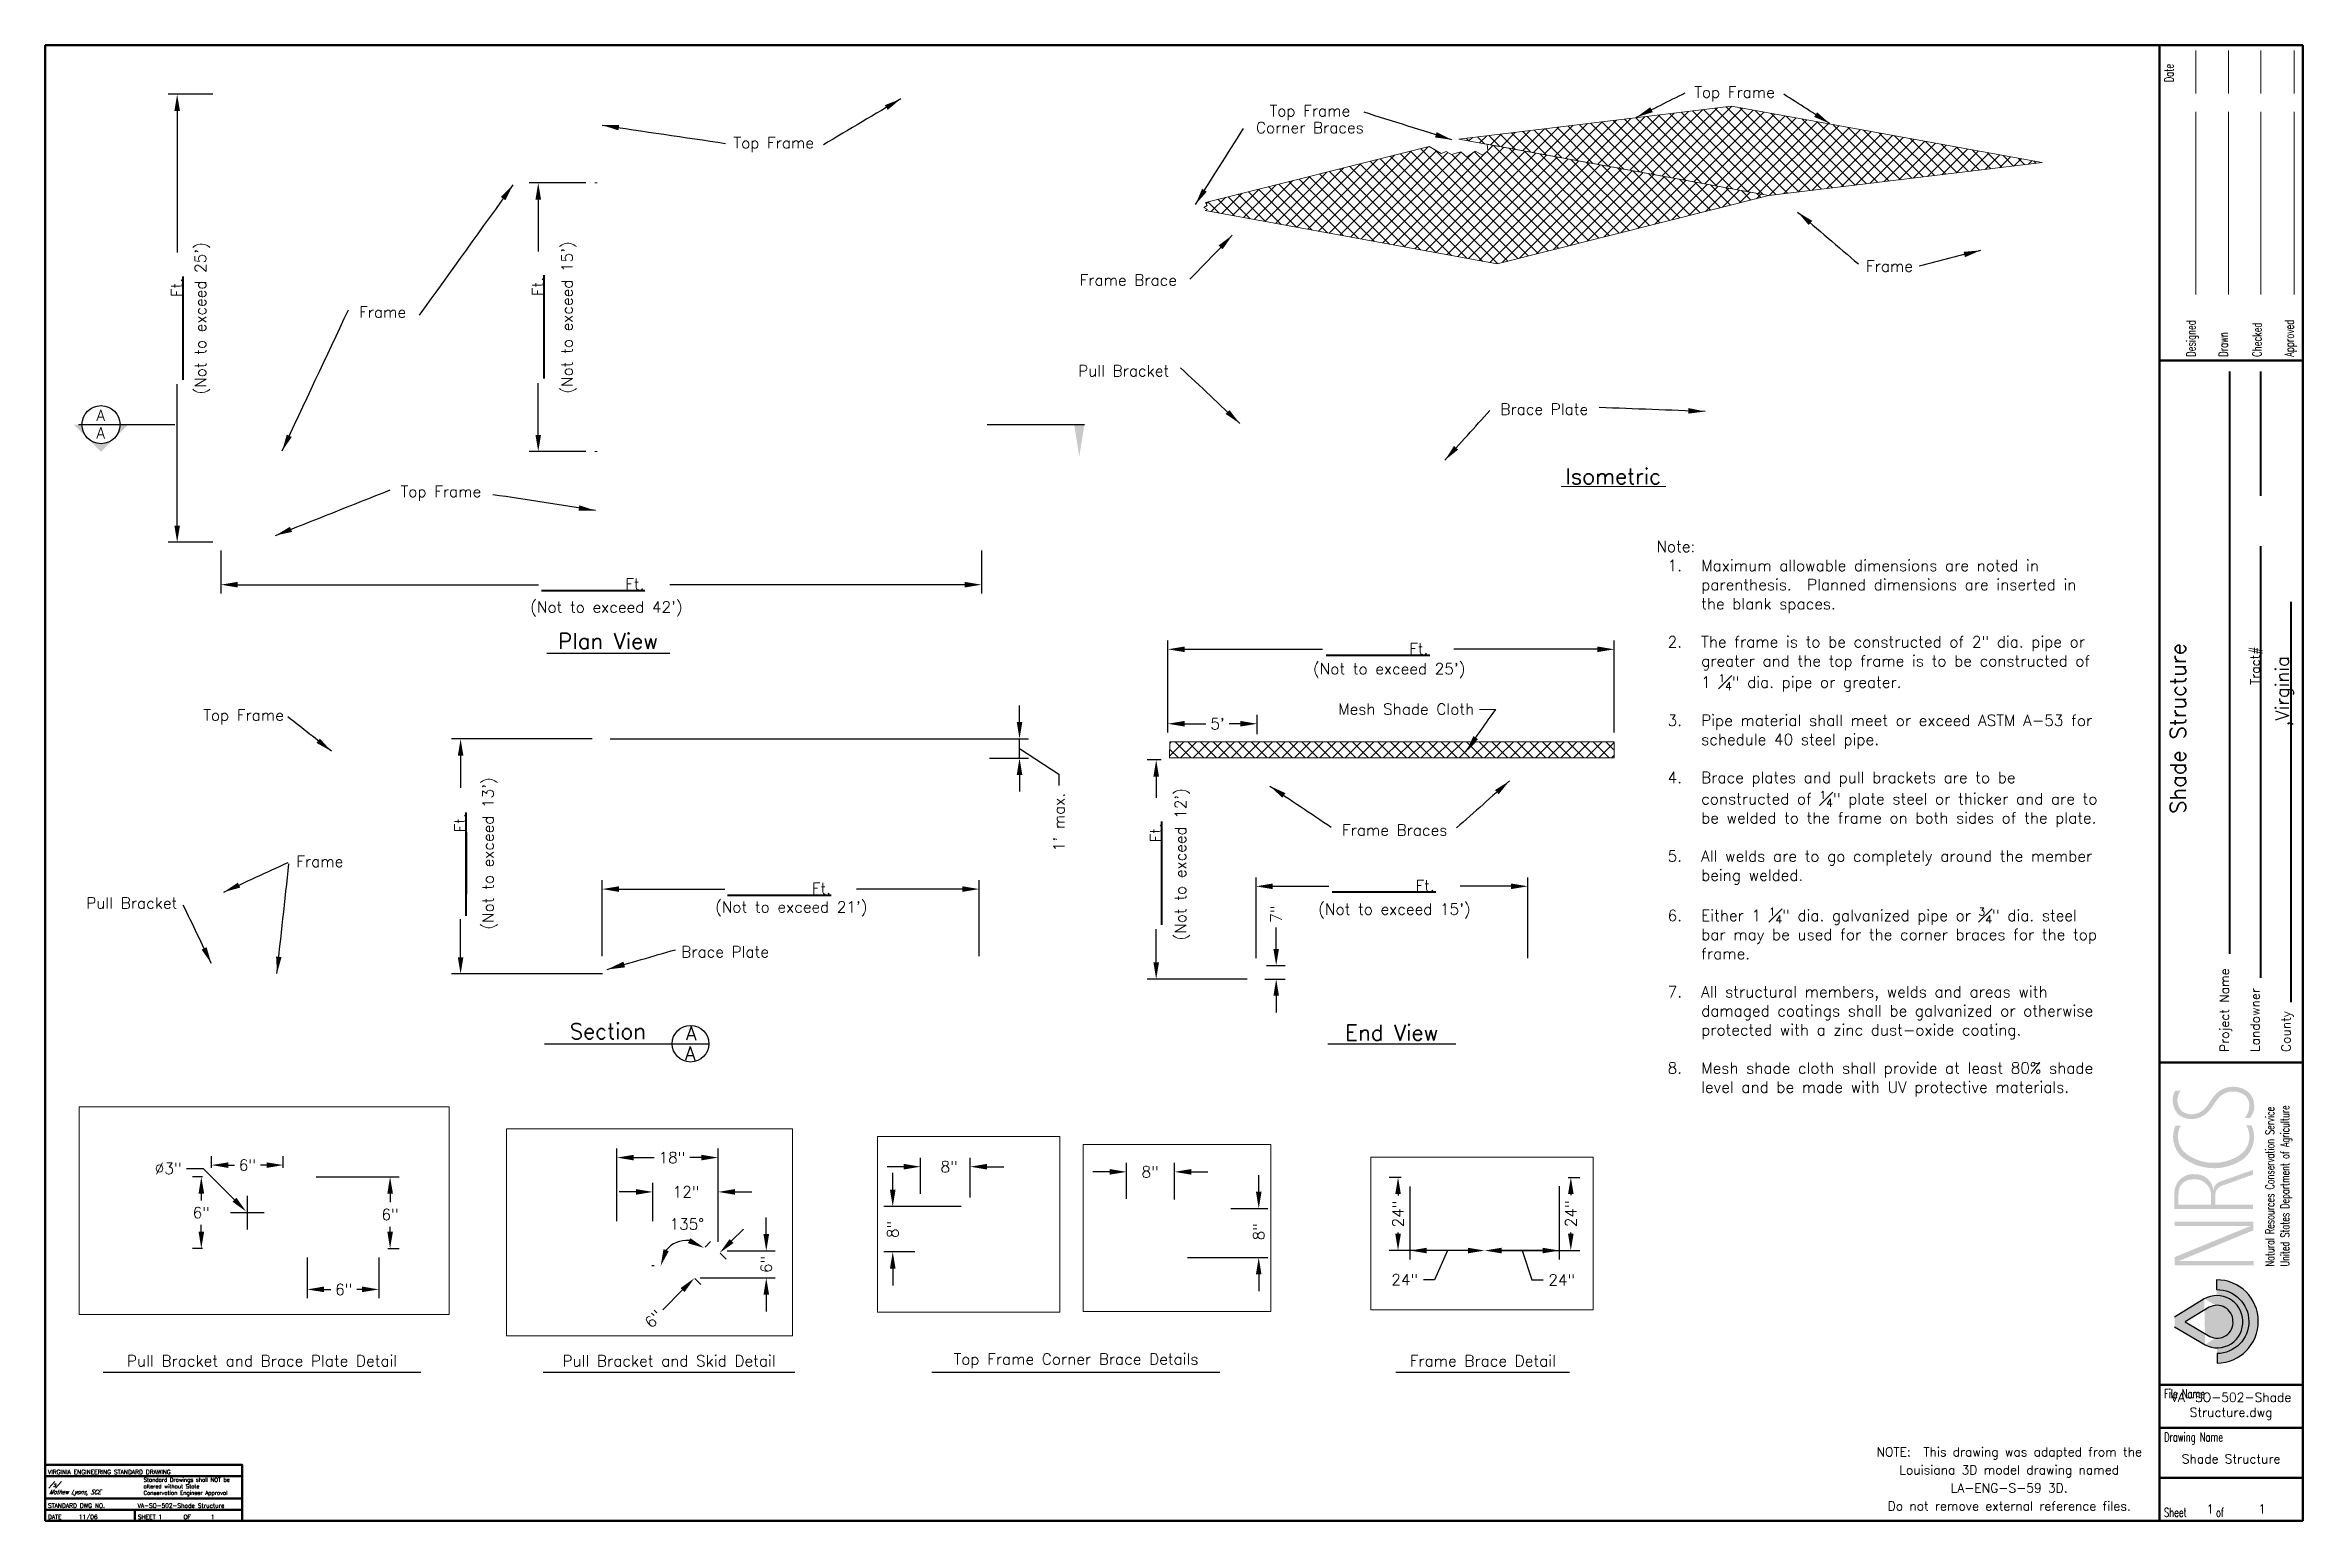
# Paper-space layout 'Layout1' of a CAD drawing. Header units: feet, sheet in inches. Extents: x 0.8 to 16.5, y 0.3 to 10.6.
# The model-space entities are those that its viewports show. They can reach past a viewport. Long polylines and large blocks are cut down to what shows.
import ezdxf
from ezdxf.enums import TextEntityAlignment as Align

# ---------------------------------------------------------------- set-up
doc = ezdxf.new("R2010")
doc.units = ezdxf.units.FT
doc.header["$MEASUREMENT"] = 0
for name, color, linetype, lineweight in [('1.Text.Dims.x001', 7, 'Continuous', 13), ('1.Text.Dims.x002', 7, 'Continuous', 13), ('1.Text.Dims.x004', 7, 'Continuous', 13), ('1.Text.Dims.x008', 7, 'Continuous', 13), ('4.Tblk.Brdr.Line', 7, 'Continuous', 50), ('4.Tblk.logo', 7, 'Continuous', 20), ('4.Tblk.Text', 7, 'Continuous', 18), ('SHADE CLOTH', 7, 'Continuous', 0), ('Shade Cloth Hatch', 7, 'Continuous', 13), ('WELD SYMBOLS', 7, 'Continuous', 0)]:
    doc.layers.add(name, color=color, linetype=linetype, lineweight=lineweight)
doc.layers.add('1.Text.Note', color=7, linetype='Continuous')
doc.layers.add('2.Vprt', color=4, linetype='Continuous', plot=False)
doc.styles.add('001xB.NoteA', font='romans.shx', dxfattribs={"height": 0.063})
doc.styles.add('001xB.NoteB', font='romans.shx', dxfattribs={"height": 0.078})
doc.styles.add('001xB.Subtitle', font='romans.shx', dxfattribs={"height": 0.094})
doc.styles.add('001xB.Title', font='romans.shx', dxfattribs={"height": 0.109})
doc.styles.add('002xB.NoteB', font='romans.shx', dxfattribs={"height": 0.156})
doc.styles.add('004xB.NoteB', font='romans.shx', dxfattribs={"height": 0.312})
doc.styles.add('008xB.NoteB', font='romans.shx', dxfattribs={"height": 0.624})
doc.styles.add('Notes_Dimensions', font='simplex.shx', dxfattribs={"width": 0.75, "oblique": 22, "height": 0.09})
doc.styles.add('Title Block Notes', font='romans.shx', dxfattribs={"height": 0.12})
doc.styles.add('TitleblockA', font='romans.shx', dxfattribs={"width": 0.68, "height": 0.063})
doc.styles.add('TitleblockB', font='romans.shx', dxfattribs={"width": 0.68, "height": 0.06})
doc.dimstyles.new('001xB.Model', dxfattribs={"dimtxt": 0.078, "dimasz": 0.117, "dimexe": 0.0625, "dimexo": 0.0625, "dimgap": 0.039, "dimtad": 0, "dimtih": 1, "dimtoh": 1, "dimdec": 4, "dimlfac": 12, "dimzin": 0, "dimdsep": 46, "dimlunit": 4, "dimtxsty": '001xB.NoteB', "dimcen": 0.117, "dimadec": 0, "dimazin": 0, "dimtfac": 1, "dimtdec": 4, "dimtofl": 0, "dimtmove": 0, "dimatfit": 3, "dimfxl": 0, "dimtolj": 1, "dimtzin": 0, "dimarcsym": 0})
doc.dimstyles.new('002xB.Model', dxfattribs={"dimtxt": 0.156, "dimasz": 0.234, "dimexe": 0.125, "dimexo": 0.125, "dimgap": 0.078, "dimtad": 0, "dimdec": 4, "dimlfac": 12, "dimzin": 0, "dimdsep": 46, "dimlunit": 4, "dimtxsty": '002xB.NoteB', "dimcen": 0.234, "dimaunit": 1, "dimadec": 1, "dimazin": 0, "dimtfac": 1, "dimtdec": 4, "dimtofl": 0, "dimtmove": 0, "dimatfit": 3, "dimfxl": 0, "dimtolj": 1, "dimtzin": 0, "dimarcsym": 0})
doc.dimstyles.new('004xB.Model', dxfattribs={"dimtxt": 0.312, "dimasz": 0.468, "dimexe": 0.25, "dimexo": 0.25, "dimgap": 0.156, "dimtad": 0, "dimdec": 4, "dimzin": 0, "dimdsep": 46, "dimtxsty": '004xB.NoteB', "dimcen": 0.468, "dimadec": 0, "dimazin": 0, "dimtfac": 1, "dimtdec": 4, "dimtofl": 0, "dimtmove": 0, "dimatfit": 3, "dimfxl": 0, "dimtolj": 1, "dimtzin": 0, "dimarcsym": 0})
doc.dimstyles.new('008xB.Model', dxfattribs={"dimtxt": 0.624, "dimasz": 0.936, "dimexe": 0.5, "dimexo": 0.5, "dimgap": 0.312, "dimtad": 0, "dimdec": 4, "dimzin": 0, "dimdsep": 46, "dimtxsty": '008xB.NoteB', "dimcen": 0.936, "dimadec": 0, "dimazin": 0, "dimtfac": 1, "dimtdec": 4, "dimtofl": 0, "dimtmove": 0, "dimatfit": 3, "dimfxl": 0, "dimtolj": 1, "dimtzin": 0, "dimarcsym": 0})

psp = doc.layouts.get("Layout1")

# ---------------------------------------------------------------- texts
at = {"insert": (0.811, 0.48), "char_height": 0.0315, "width": 0.53277, "attachment_point": 4, "style": 'Notes_Dimensions'}
psp.add_mtext('/s/\\PMathew Lyons, SCE', dxfattribs=at)
at = {"layer": '1.Text.Dims.x008', "color": 7, "linetype": 'Continuous', "lineweight": 13, "insert": (11.723, 7.548), "char_height": 0.109, "width": 0.68038, "attachment_point": 5, "style": '001xB.Title'}
psp.add_mtext('Isometric', dxfattribs=at)
at = {"layer": '1.Text.Dims.x008', "color": 7, "lineweight": 13, "insert": (12.023, 7.097), "char_height": 0.078, "width": 3.35012, "attachment_point": 1, "line_spacing_factor": 1.023529, "style": '001xB.NoteB'}
psp.add_mtext('\\A1;Note:\\P\\pi-0.234,l0.312,t0.312;1.^IMaximum allowable dimensions are noted in parenthesis.  Planned dimensions are inserted in the blank spaces. \\P\\P2.^IThe frame is to be constructed of 2" dia. pipe or greater and the top frame is to be constructed of 1 {\\H0.7x;\\S1#4;}" dia. pipe or greater.  \\P\\P3.^IPipe material shall meet or exceed ASTM A-53 for schedule 40 steel pipe.\\P\\P4.^IBrace plates and pull brackets are to be constructed of {\\H0.7x;\\S1#4;}" plate steel or thicker and are to be welded to the frame on both sides of the plate.\\P\\pi0,l0,tz;\\P\\pi-0.234,l0.312,t0.312;5.^IAll welds are to go completely around the member being welded. \\P \\P6.^IEither 1 {\\H0.7x;\\S1#4;}" dia. galvanized pipe or {\\H0.7x;\\S3#4;}" dia. steel bar may be used for the corner braces for the top frame.\\P\\P7.^IAll structural members, welds and areas with damaged coatings shall be galvanized or otherwise protected with a zinc dust-oxide coating.\\P\\P8.^IMesh shade cloth shall provide at least 80% shade level and be made with UV protective materials.  ', dxfattribs=at)
at = {"layer": '1.Text.Dims.x008', "color": 7, "linetype": 'Continuous', "lineweight": 30, "attachment_point": 5}
for s, insert, char_height, width, style in [('Plan View', (4.71, 6.398), 0.109, 0.87613, '001xB.Title'), ('Section', (4.708, 3.675), 0.109, 1.19081, '001xB.Title'), ('A', (5.289, 3.66), 0.094, 0.162, '001xB.Subtitle'), ('End View', (10.177, 3.665), 0.109, 0.90158, '001xB.Title'), ('A', (5.283, 3.521), 0.094, 0.162, '001xB.Subtitle')]:
    psp.add_mtext(s, dxfattribs=dict(at, insert=insert, char_height=char_height, width=width, style=style))
at = {"layer": '1.Text.Dims.x008', "lineweight": 30, "char_height": 0.078, "width": 2.34615, "attachment_point": 5, "style": '001xB.NoteB'}
for s, insert in [('Top Frame Corner Brace Details', (7.974, 1.374)), ('Pull Bracket and Brace Plate Detail', (2.296, 1.374)), ('Pull Bracket and Skid Detail', (5.135, 1.374)), ('Frame Brace Detail', (10.812, 1.374))]:
    psp.add_mtext(s, dxfattribs=dict(at, insert=insert))
at = {"layer": '1.Text.Note', "rotation": 90}
for s, insert, char_height, width, attachment_point, style in [('Landowner                                                 Tract#              ', (16.252, 3.53), 0.063, 4.75197, 7, '001xB.NoteA'), ('                                 ,Virginia', (16.467, 3.676), 0.094, 4.75197, 7, '001xB.Subtitle'), ('Project Name', (15.954, 3.53), 0.063, 4.74521, 1, '001xB.NoteA'), ('County', (16.467, 3.53), 0.063, 4.70678, 7, '001xB.NoteA')]:
    psp.add_mtext(s, dxfattribs=dict(at, insert=insert, char_height=char_height, width=width, attachment_point=attachment_point, style=style))
at = {"layer": '4.Tblk.Text', "style": 'Title Block Notes'}
for s, p in [('VIRGINIA ENGINEERING STANDARD DRAWING', (0.802, 0.583)), ('STANDARD DWG NO.', (0.802, 0.349)), ('VA-SO-502-Shade Structure', (1.427, 0.349)), ('DATE     11/06', (0.802, 0.27)), ('SHEET 1      OF      1', (1.429, 0.27))]:
    psp.add_text(s, height=0.03, dxfattribs=at).set_placement(p)
at = {"layer": '4.Tblk.Text', "insert": (1.469, 0.558), "char_height": 0.0275, "width": 0.68845, "attachment_point": 1, "style": 'Title Block Notes'}
psp.add_mtext('Standard Drawings shall NOT be altered without State Conservation Engineer Approval', dxfattribs=at)
at = {"layer": 'Shade Cloth Hatch', "insert": (15.661, 5.787), "char_height": 0.109, "width": 4.43905, "attachment_point": 5, "rotation": 90, "style": '001xB.Title'}
psp.add_mtext('Shade Structure', dxfattribs=at)
at = {"layer": 'Shade Cloth Hatch', "char_height": 0.063, "attachment_point": 5, "style": '001xB.NoteA'}
for s, insert, width in [('VA-SO-502-Shade Structure.dwg', (16.032, 1.057), 1), ('Shade Structure', (16.032, 0.69), 1), ('1', (15.886, 0.34), 0.18065), ('1', (16.248, 0.34), 0.18065)]:
    psp.add_mtext(s, dxfattribs=dict(at, insert=insert, width=width))
at = {"layer": 'WELD SYMBOLS', "color": 7, "linetype": 'Continuous', "lineweight": 13, "insert": (14.484, 0.55), "char_height": 0.063, "width": 2.05178, "attachment_point": 5, "line_spacing_factor": 1.2, "style": '001xB.NoteA'}
psp.add_mtext('NOTE:  This drawing was adapted from the Louisiana 3D model drawing named \\PLA-ENG-S-59 3D.\\PDo not remove external reference files.', dxfattribs=at)

msp = doc.modelspace()

# ---------------------------------------------------------------- texts
at = {"layer": '1.Text.Dims.x008', "color": 7, "linetype": 'Continuous', "lineweight": 30, "style": '008xB.NoteB'}
for p in [(-1039.3753189, 1620.5005856), (-1039.3753189, 1619.5206735)]:
    msp.add_text('A', height=0.624, dxfattribs=at).set_placement(p, align=Align.MIDDLE_CENTER)
at = {"layer": '1.Text.Dims.x008', "color": 7, "lineweight": 13, "char_height": 0.624, "line_spacing_factor": 0.900706, "style": '008xB.NoteB'}
for s, insert, width, attachment_point in [('Top Frame', (-948.1946909, 1638.4342872), 5.992495095, 5), ('Top Frame Corner Braces', (-971.8951679, 1637.030904), 6.919816792, 5), ('Frame Brace', (-982.0312691, 1628.0515257), 6.200449069, 5), ('Frame', (-1028.462568, 1595.9009834), 6.553290197, 1), ('Brace Plate', (-1006.9775604, 1590.5433875), 8.678103301, 4)]:
    msp.add_mtext(s, dxfattribs=dict(at, insert=insert, width=width, attachment_point=attachment_point))
at = {"layer": '1.Text.Dims.x008', "char_height": 0.624, "line_spacing_factor": 0.900706, "style": '008xB.NoteB'}
for s, insert, attachment_point in [('Top Frame', (-1001.8169546, 1635.6166933), 5), ('Top Frame', (-1029.1590859, 1603.6573671), 6), ('Pull Bracket', (-1035.104624, 1593.5780943), 3)]:
    msp.add_mtext(s, dxfattribs=dict(at, insert=insert, attachment_point=attachment_point))
at = {"layer": '1.Text.Dims.x008', "linetype": 'Continuous', "lineweight": 13, "char_height": 0.624, "attachment_point": 5, "rotation": 89.99999846, "style": '008xB.NoteB'}
for s, insert, width in [("(Not to exceed 25')", (-1033.7072238, 1625.9089922), 11.322553458), ("(Not to exceed 15')", (-1013.2471995, 1625.9598091), 10.090684353), ("(Not to exceed 13')", (-1017.6565129, 1596.029813), 14.454320712)]:
    msp.add_mtext(s, dxfattribs=dict(at, insert=insert, width=width))
at = {"layer": '1.Text.Dims.x008', "color": 7, "lineweight": 13, "char_height": 0.624, "line_spacing_factor": 0.900706, "style": '008xB.NoteB'}
for s, insert, attachment_point in [('Frame', (-939.5459696, 1628.8258759), 5), ('Frame', (-1023.646505, 1626.266251), 5), ('Pull Bracket', (-982.2882611, 1622.9829462), 5), ('Brace Plate', (-958.814708, 1620.837719), 5), ('Mesh Shade Cloth', (-962.7242748, 1604.0963058), 6), ('Frame Braces', (-967.1628935, 1597.342332), 5)]:
    msp.add_mtext(s, dxfattribs=dict(at, insert=insert, attachment_point=attachment_point))
at = {"layer": '1.Text.Dims.x008', "insert": (-1020.3911056, 1616.1362305), "char_height": 0.624, "width": 8.317112519, "attachment_point": 5, "line_spacing_factor": 0.900706, "style": '008xB.NoteB'}
msp.add_mtext('Top Frame', dxfattribs=at)
at = {"layer": '1.Text.Dims.x008', "linetype": 'Continuous', "lineweight": 13, "char_height": 0.624, "attachment_point": 5, "style": '008xB.NoteB'}
for s, insert, width in [("(Not to exceed 42')", (-1011.1539109, 1609.68978), 10.562484404), ("(Not to exceed 21')", (-1000.8350378, 1592.9405722), 11.260870854)]:
    msp.add_mtext(s, dxfattribs=dict(at, insert=insert, width=width))
at = {"layer": '1.Text.Dims.x008', "color": 7, "linetype": 'Continuous', "lineweight": 13, "char_height": 0.624, "attachment_point": 5, "style": '008xB.NoteB'}
for s, insert, width in [("(Not to exceed 25')", (-967.466654, 1606.2436724), 12.008620365), ("(Not to exceed 15')", (-967.1751068, 1592.8234532), 10.4)]:
    msp.add_mtext(s, dxfattribs=dict(at, insert=insert, width=width))
at = {"layer": '1.Text.Dims.x008', "color": 7, "linetype": 'Continuous', "lineweight": 13, "insert": (-979.0113084, 1595.4287817), "char_height": 0.624, "width": 10.661736918, "attachment_point": 5, "rotation": 89.99999846, "style": '008xB.NoteB'}
msp.add_mtext("(Not to exceed 12')", dxfattribs=at)

# ---------------------------------------------------------------- blocks, each defined once
blk = doc.blocks.new('Va.11x17.Tblk.Land')
at = {"layer": '4.Tblk.logo', "lineweight": 20}
h = blk.add_hatch(color=256, dxfattribs=at)
h.paths.add_polyline_path([(15.407, 1.785), (15.407, 1.815), (14.888, 1.815), (15.404, 2.028), (15.404, 2.088), (14.856, 2.088), (14.856, 2.058), (15.384, 2.058), (14.857, 1.842), (14.857, 1.785)])
h.paths.add_polyline_path([(15.403, 2.178), (15.403, 2.207), (15.14, 2.207), (15.14, 2.286, -0.29092), (15.187, 2.34), (15.403, 2.417), (15.403, 2.45), (15.175, 2.369, 0.253577), (15.13, 2.324), (15.127, 2.305, 0.402005), (14.996, 2.42, 0.422714), (14.855, 2.298), (14.855, 2.178)])
h.paths.add_polyline_path([(15.11, 2.207), (15.11, 2.287, 0.419519), (14.978, 2.383, 0.446681), (14.883, 2.28), (14.883, 2.207)], flags=16)
h.paths.add_polyline_path([(15.336, 2.526, 0.344859), (15.393, 2.76), (15.356, 2.76, -0.4167), (15.301, 2.548, -0.307411), (14.936, 2.563, -0.371773), (14.899, 2.759), (14.861, 2.759, 0.297909), (14.898, 2.548, 0.341599)])
h.paths.add_polyline_path([(14.906, 2.86, -0.365299), (14.898, 3.004), (14.86, 3.004, 0.334215), (14.884, 2.834, 0.354984), (15.08, 2.846, 0.068494), (15.124, 2.899, -0.051674), (15.169, 2.958, -0.112401), (15.214, 2.988, -0.224107), (15.333, 2.979, -0.261747), (15.377, 2.905, -0.18614), (15.345, 2.813), (15.383, 2.813, 0.183618), (15.411, 2.906, 0.261747), (15.349, 3.008, 0.224107), (15.203, 3.019, 0.112401), (15.145, 2.981, 0.051674), (15.096, 2.916, -0.064868), (15.06, 2.872, -0.359867)])
at = {"layer": '4.Tblk.logo', "lineweight": 30}
h = blk.add_hatch(color=256, dxfattribs=at)
edge = h.paths.add_edge_path()
edge.add_arc((15.149, 1.392), 0.291, 270.6242, 449.8384)
edge.add_line((15.149, 1.683), (15.149, 1.615))
edge.add_arc((15.15, 1.391), 0.223, -89.6451, 90.2476, ccw=False)
edge.add_line((15.152, 1.168), (15.152, 1.101))
h = blk.add_hatch(color=256, dxfattribs=at)
edge = h.paths.add_edge_path(flags=16)
edge.add_line((14.93, 1.389), (15.102, 1.288))
edge.add_arc((15.154, 1.385), 0.11, 241.7955, 365.0694)
edge.add_arc((15.151, 1.393), 0.112, 1.0605, 118.7247)
edge.add_line((15.097, 1.491), (14.93, 1.389))
edge = h.paths.add_edge_path()
edge.add_line((14.856, 1.354), (14.856, 1.423))
edge.add_line((14.856, 1.423), (15.063, 1.55))
edge.add_arc((15.151, 1.393), 0.18, 1.8128, 119.2845, ccw=False)
edge.add_arc((15.154, 1.385), 0.177, -118.6769, 4.3048, ccw=False)
edge.add_line((15.069, 1.23), (14.856, 1.354))
at = {"layer": '4.Tblk.Brdr.Line'}
for p, q in [((0, 0), (0, 10.3)), ((0, 10.3), (15.75, 10.3)), ((15.75, 10.3), (15.75, 0)), ((15.75, 8.1), (14.75, 8.1)), ((15.75, 3.2), (14.75, 3.2)), ((15.75, 0.95), (14.75, 0.95)), ((15.75, 0.65), (14.75, 0.65)), ((15.75, 0.3), (14.75, 0.3))]:
    blk.add_line(p, q, dxfattribs=at)
at = {"layer": '4.Tblk.Brdr.Line', "color": 0}
blk.add_line((15.75, 0), (0, 0), dxfattribs=at)
at = {"layer": '4.Tblk.Brdr.Line'}
blk.add_lwpolyline([(14.75, 10.3), (14.75, 0)], dxfattribs=at)
at = {"layer": '4.Tblk.logo', "lineweight": 30}
blk.add_lwpolyline([(15.152, 1.101, 0.993166), (15.149, 1.683), (15.149, 1.615, -0.999064), (15.152, 1.168), (15.152, 1.101)], format="xyb", close=True, dxfattribs=at)
for points in [[(14.856, 1.354), (15.069, 1.23, 0.59483), (15.331, 1.399, 0.562734), (15.063, 1.55), (14.856, 1.423)], [(14.93, 1.389), (15.102, 1.288, 0.596557), (15.263, 1.395, 0.56384), (15.097, 1.491), (14.93, 1.389)]]:
    blk.add_lwpolyline(points, format="xyb", dxfattribs=at)
at = {"layer": '4.Tblk.Text'}
for p, q in [((15.005, 9.962), (15.005, 10.264)), ((15.231, 9.962), (15.231, 10.264)), ((15.458, 9.962), (15.458, 10.264)), ((15.69, 9.962), (15.69, 10.264)), ((15.005, 8.56), (15.005, 9.835)), ((15.231, 9.835), (15.231, 8.56)), ((15.458, 9.835), (15.458, 8.56)), ((15.69, 8.56), (15.69, 9.835))]:
    blk.add_line(p, q, dxfattribs=at)
at = {"style": 'TitleblockB', "width": 0.68}
blk.add_text('Date', height=0.063, rotation=90, dxfattribs=at).set_placement((14.848, 10.041))
at = {"layer": '4.Tblk.logo', "style": 'TitleblockB', "width": 0.68}
for s, p in [('Natural Resources Conservation Service', (15.551, 1.776)), ('United States Department of Agriculture', (15.656, 1.776))]:
    blk.add_text(s, height=0.06058, rotation=90, dxfattribs=at).set_placement(p)
at = {"layer": '4.Tblk.Text', "style": 'TitleblockA', "width": 0.68}
for s, p in [('Designed', (15.002, 8.125)), ('Checked', (15.462, 8.125)), ('Approved', (15.688, 8.125)), ('Drawn', (15.227, 8.125))]:
    blk.add_text(s, height=0.063, rotation=90, dxfattribs=at).set_placement(p)
for s, p in [('File Name', (14.782, 0.856)), ('Drawing Name', (14.782, 0.554)), ('Sheet      of', (14.782, 0.028))]:
    blk.add_text(s, height=0.0625, dxfattribs=at).set_placement(p)
blk = doc.blocks.new('*D24')
at = {"layer": '1.Text.Dims.x002', "color": 0, "linetype": 'Continuous', "lineweight": -2}
for p, q in [((-1012.114, 1638.487), (-1012.114, 1638.987)), ((-1011.444, 1638.476), (-1011.444, 1638.987)), ((-1012.348, 1638.862), (-1012.582, 1638.862)), ((-1011.21, 1638.862), (-1010.976, 1638.862))]:
    blk.add_line(p, q, dxfattribs=at)
at = {"layer": '1.Text.Dims.x002', "color": 0, "linetype": 'Continuous'}
for points in [[(-1012.348, 1638.901), (-1012.348, 1638.823), (-1012.114, 1638.862)], [(-1011.21, 1638.901), (-1011.21, 1638.823), (-1011.444, 1638.862)]]:
    blk.add_solid(points, dxfattribs=at)
at = {"layer": 'Defpoints', "color": 0, "linetype": 'Continuous'}
for p in [(-1011.444, 1638.862), (-1012.114, 1638.362), (-1011.444, 1638.351, 1.051)]:
    blk.add_point(p, dxfattribs=at)
at = {"layer": '1.Text.Dims.x002', "color": 0, "linetype": 'Continuous', "lineweight": 13, "insert": (-1011.783, 1638.862), "char_height": 0.156, "attachment_point": 5, "style": '002xB.NoteB'}
blk.add_mtext('\\A1;8"', dxfattribs=at)
blk = doc.blocks.new('*D28')
at = {"layer": '1.Text.Dims.x002', "color": 0, "linetype": 'Continuous', "lineweight": -2}
for p, q in [((-990.184, 1589.932), (-990.184, 1590.945)), ((-988.771, 1589.643), (-988.771, 1590.945)), ((-989.95, 1590.82), (-989.665, 1590.82)), ((-989.005, 1590.82), (-989.168, 1590.82))]:
    blk.add_line(p, q, dxfattribs=at)
at = {"layer": '1.Text.Dims.x002', "color": 0, "linetype": 'Continuous'}
for points in [[(-989.95, 1590.859), (-989.95, 1590.781), (-990.184, 1590.82)], [(-989.005, 1590.859), (-989.005, 1590.781), (-988.771, 1590.82)]]:
    blk.add_solid(points, dxfattribs=at)
at = {"layer": 'Defpoints', "color": 0, "linetype": 'Continuous'}
for p in [(-990.184, 1590.82), (-990.184, 1589.807, -20.088), (-988.771, 1589.518, -4.921)]:
    blk.add_point(p, dxfattribs=at)
at = {"layer": '1.Text.Dims.x002', "color": 0, "linetype": 'Continuous', "lineweight": 13, "insert": (-989.416, 1590.82), "char_height": 0.156, "attachment_point": 5, "style": '002xB.NoteB'}
blk.add_mtext('\\A1;18"', dxfattribs=at)
blk = doc.blocks.new('*D32')
at = {"layer": '1.Text.Dims.x008', "color": 0, "linetype": 'Continuous', "lineweight": -2}
for p, q in [((-988.099, 1603.365), (-988.099, 1604.301)), ((-1010.954, 1602.429), (-987.599, 1602.429)), ((-988.099, 1601.357), (-988.099, 1602.429)), ((-988.099, 1601.893), (-985.898, 1600.461)), ((-989.769, 1601.357), (-987.599, 1601.357)), ((-988.099, 1600.421), (-988.099, 1599.485)), ((-985.898, 1600.461), (-985.898, 1599.837))]:
    blk.add_line(p, q, dxfattribs=at)
at = {"layer": '1.Text.Dims.x008', "color": 0, "linetype": 'Continuous'}
for points in [[(-988.255, 1603.365), (-987.943, 1603.365), (-988.099, 1602.429)], [(-988.255, 1600.421), (-987.943, 1600.421), (-988.099, 1601.357)]]:
    blk.add_solid(points, dxfattribs=at)
at = {"layer": 'Defpoints', "color": 0, "linetype": 'Continuous'}
for p in [(-1011.454, 1602.429, -24.911), (-988.099, 1602.429), (-990.269, 1601.357, -0.043)]:
    blk.add_point(p, dxfattribs=at)
at = {"layer": '1.Text.Dims.x008', "color": 0, "linetype": 'Continuous', "lineweight": 13, "insert": (-985.898, 1597.787), "char_height": 0.624, "attachment_point": 5, "rotation": 90, "style": '008xB.NoteB'}
blk.add_mtext("\\A1;1' max.", dxfattribs=at)
blk = doc.blocks.new('*D31')
at = {"layer": '1.Text.Dims.x008', "color": 0, "linetype": 'Continuous', "lineweight": -2}
for p, q in [((-1011.394, 1590.305), (-1011.394, 1594.544)), ((-990.353, 1590.305), (-990.353, 1594.544)), ((-1010.458, 1594.044), (-1004.537, 1594.044)), ((-991.289, 1594.044), (-997.197, 1594.044))]:
    blk.add_line(p, q, dxfattribs=at)
at = {"layer": '1.Text.Dims.x008', "color": 0, "linetype": 'Continuous'}
for points in [[(-1010.458, 1594.2), (-1010.458, 1593.888), (-1011.394, 1594.044)], [(-991.289, 1594.2), (-991.289, 1593.888), (-990.353, 1594.044)]]:
    blk.add_solid(points, dxfattribs=at)
at = {"layer": 'Defpoints', "color": 0, "linetype": 'Continuous'}
for p in [(-990.353, 1594.044), (-1011.394, 1589.805, -4.931), (-990.353, 1589.805, -4.911)]:
    blk.add_point(p, dxfattribs=at)
at = {"layer": '1.Text.Dims.x008', "color": 0, "linetype": 'Continuous', "lineweight": 13, "insert": (-1000.867, 1594.044), "char_height": 0.624, "attachment_point": 5, "style": '008xB.NoteB'}
blk.add_mtext('\\A1;________Ft.', dxfattribs=at)
blk = doc.blocks.new('*D33')
at = {"layer": '1.Text.Dims.x008', "color": 0, "linetype": 'Continuous', "lineweight": -2}
for p, q in [((-1011.954, 1602.429), (-1019.792, 1602.429)), ((-1019.292, 1601.493), (-1019.292, 1599.7)), ((-1019.292, 1590.241), (-1019.292, 1592.36)), ((-1011.371, 1589.305), (-1019.792, 1589.305))]:
    blk.add_line(p, q, dxfattribs=at)
at = {"layer": '1.Text.Dims.x008', "color": 0, "linetype": 'Continuous'}
for points in [[(-1019.448, 1601.493), (-1019.136, 1601.493), (-1019.292, 1602.429)], [(-1019.448, 1590.241), (-1019.136, 1590.241), (-1019.292, 1589.305)]]:
    blk.add_solid(points, dxfattribs=at)
at = {"layer": 'Defpoints', "color": 0, "linetype": 'Continuous'}
for p in [(-1019.292, 1602.429), (-1011.454, 1602.429, -24.911), (-1010.871, 1589.305, -4.911)]:
    blk.add_point(p, dxfattribs=at)
at = {"layer": '1.Text.Dims.x008', "color": 0, "linetype": 'Continuous', "lineweight": 13, "insert": (-1019.292, 1596.03), "char_height": 0.624, "attachment_point": 5, "rotation": 90, "style": '008xB.NoteB'}
blk.add_mtext('\\A1;________Ft.', dxfattribs=at)
blk = doc.blocks.new('*D27')
at = {"layer": '1.Text.Dims.x008', "color": 0, "linetype": 'Continuous', "lineweight": -2}
for p, q in [((-1033.12, 1638.422), (-1035.611, 1638.422)), ((-1035.111, 1637.486), (-1035.111, 1629.584)), ((-1035.111, 1614.343), (-1035.111, 1622.245)), ((-1033.12, 1613.407), (-1035.611, 1613.407))]:
    blk.add_line(p, q, dxfattribs=at)
at = {"layer": '1.Text.Dims.x008', "color": 0, "linetype": 'Continuous'}
for points in [[(-1035.267, 1637.486), (-1034.955, 1637.486), (-1035.111, 1638.422)], [(-1035.267, 1614.343), (-1034.955, 1614.343), (-1035.111, 1613.407)]]:
    blk.add_solid(points, dxfattribs=at)
at = {"layer": 'Defpoints', "color": 0, "linetype": 'Continuous'}
for p in [(-1032.62, 1638.422), (-1035.111, 1613.407), (-1032.62, 1613.407)]:
    blk.add_point(p, dxfattribs=at)
at = {"layer": '1.Text.Dims.x008', "color": 0, "linetype": 'Continuous', "lineweight": 13, "insert": (-1035.111, 1625.915), "char_height": 0.624, "attachment_point": 5, "rotation": 90, "style": '008xB.NoteB'}
blk.add_mtext('\\A1;________Ft.', dxfattribs=at)
blk = doc.blocks.new('*D23')
at = {"layer": '1.Text.Dims.x008', "color": 0, "linetype": 'Continuous', "lineweight": -2}
for p, q in [((-1032.672, 1612.959), (-1032.672, 1610.541)), ((-990.216, 1612.959), (-990.216, 1610.541)), ((-1031.736, 1611.041), (-1014.948, 1611.041)), ((-991.152, 1611.041), (-1007.609, 1611.041))]:
    blk.add_line(p, q, dxfattribs=at)
at = {"layer": '1.Text.Dims.x008', "color": 0, "linetype": 'Continuous'}
for points in [[(-1031.736, 1611.197), (-1031.736, 1610.885), (-1032.672, 1611.041)], [(-991.152, 1611.197), (-991.152, 1610.885), (-990.216, 1611.041)]]:
    blk.add_solid(points, dxfattribs=at)
at = {"layer": 'Defpoints', "color": 0, "linetype": 'Continuous'}
for p in [(-1032.672, 1613.459), (-990.216, 1613.459), (-990.216, 1611.041)]:
    blk.add_point(p, dxfattribs=at)
at = {"layer": '1.Text.Dims.x008', "color": 0, "linetype": 'Continuous', "lineweight": 13, "insert": (-1011.279, 1611.041), "char_height": 0.624, "attachment_point": 5, "style": '008xB.NoteB'}
blk.add_mtext('\\A1;________Ft.', dxfattribs=at)
blk = doc.blocks.new('*D35')
at = {"layer": '1.Text.Dims.x002', "color": 0, "linetype": 'Continuous', "lineweight": -2}
for p, q in [((-989.684, 1589.932), (-989.684, 1590.466)), ((-988.771, 1589.643), (-988.771, 1590.466)), ((-989.918, 1590.341), (-990.152, 1590.341)), ((-988.537, 1590.341), (-988.303, 1590.341))]:
    blk.add_line(p, q, dxfattribs=at)
at = {"layer": '1.Text.Dims.x002', "color": 0, "linetype": 'Continuous'}
for points in [[(-989.918, 1590.38), (-989.918, 1590.302), (-989.684, 1590.341)], [(-988.537, 1590.38), (-988.537, 1590.302), (-988.771, 1590.341)]]:
    blk.add_solid(points, dxfattribs=at)
at = {"layer": 'Defpoints', "color": 0, "linetype": 'Continuous'}
for p in [(-988.771, 1590.341), (-989.684, 1589.807, -20.077), (-988.771, 1589.518, -4.921)]:
    blk.add_point(p, dxfattribs=at)
at = {"layer": '1.Text.Dims.x002', "color": 0, "linetype": 'Continuous', "lineweight": 13, "insert": (-989.219, 1590.341), "char_height": 0.156, "attachment_point": 5, "style": '002xB.NoteB'}
blk.add_mtext('\\A1;12"', dxfattribs=at)
blk = doc.blocks.new('*D34')
at = {"layer": '1.Text.Dims.x002', "color": 0, "linetype": 'Continuous', "lineweight": -2}
for p, q in [((-988.1, 1589.752), (-988.1, 1589.986)), ((-988.646, 1589.518), (-987.975, 1589.518)), ((-989.024, 1589.14), (-987.975, 1589.14)), ((-988.1, 1588.906), (-988.1, 1588.672))]:
    blk.add_line(p, q, dxfattribs=at)
at = {"layer": '1.Text.Dims.x002', "color": 0, "linetype": 'Continuous'}
for points in [[(-988.139, 1589.752), (-988.061, 1589.752), (-988.1, 1589.518)], [(-988.139, 1588.906), (-988.061, 1588.906), (-988.1, 1589.14)]]:
    blk.add_solid(points, dxfattribs=at)
at = {"layer": 'Defpoints', "color": 0, "linetype": 'Continuous'}
for p in [(-988.771, 1589.518, -20.088), (-988.1, 1589.518), (-989.149, 1589.14, -4.921)]:
    blk.add_point(p, dxfattribs=at)
at = {"layer": '1.Text.Dims.x002', "color": 0, "linetype": 'Continuous', "lineweight": 13, "insert": (-988.1, 1589.329), "char_height": 0.156, "attachment_point": 5, "rotation": 90, "style": '002xB.NoteB'}
blk.add_mtext('\\A1;6"', dxfattribs=at)
blk = doc.blocks.new('*D44')
at = {"layer": '1.Text.Dims.x008', "color": 0, "linetype": 'Continuous', "lineweight": -2}
for p, q in [((-973.775, 1590.706), (-973.775, 1591.901)), ((-974.317, 1589.77), (-973.275, 1589.77)), ((-974.4, 1589.021), (-973.275, 1589.021)), ((-973.775, 1588.085), (-973.775, 1587.149))]:
    blk.add_line(p, q, dxfattribs=at)
at = {"layer": '1.Text.Dims.x008', "color": 0, "linetype": 'Continuous'}
for points in [[(-973.931, 1590.706), (-973.619, 1590.706), (-973.775, 1589.77)], [(-973.931, 1588.085), (-973.619, 1588.085), (-973.775, 1589.021)]]:
    blk.add_solid(points, dxfattribs=at)
at = {"layer": 'Defpoints', "color": 0, "linetype": 'Continuous'}
for p in [(-974.817, 1589.77), (-973.775, 1589.77), (-974.9, 1589.021)]:
    blk.add_point(p, dxfattribs=at)
at = {"layer": '1.Text.Dims.x008', "color": 0, "linetype": 'Continuous', "lineweight": 13, "insert": (-973.775, 1592.644), "char_height": 0.624, "attachment_point": 5, "rotation": 90, "style": '008xB.NoteB'}
blk.add_mtext('\\A1;7"', dxfattribs=at)
blk = doc.blocks.new('*D43')
at = {"layer": '1.Text.Dims.x008', "color": 0, "linetype": 'Continuous', "lineweight": -2}
for p, q in [((-974.9, 1590.193), (-974.9, 1594.699)), ((-959.734, 1590.189), (-959.734, 1594.699)), ((-973.964, 1594.199), (-970.845, 1594.199)), ((-960.67, 1594.199), (-963.505, 1594.199))]:
    blk.add_line(p, q, dxfattribs=at)
at = {"layer": '1.Text.Dims.x008', "color": 0, "linetype": 'Continuous'}
for points in [[(-973.964, 1594.355), (-973.964, 1594.043), (-974.9, 1594.199)], [(-960.67, 1594.355), (-960.67, 1594.043), (-959.734, 1594.199)]]:
    blk.add_solid(points, dxfattribs=at)
at = {"layer": 'Defpoints', "color": 0, "linetype": 'Continuous'}
for p in [(-959.734, 1594.199), (-974.9, 1589.693), (-959.734, 1589.689)]:
    blk.add_point(p, dxfattribs=at)
at = {"layer": '1.Text.Dims.x008', "color": 0, "linetype": 'Continuous', "lineweight": 13, "insert": (-967.175, 1594.199), "char_height": 0.624, "attachment_point": 5, "style": '008xB.NoteB'}
blk.add_mtext('\\A1;________Ft.', dxfattribs=at)
blk = doc.blocks.new('*D38')
at = {"layer": '1.Text.Dims.x008', "color": 0, "linetype": 'Continuous', "lineweight": -2}
for p, q in [((-979.821, 1602.795), (-979.821, 1607.932)), ((-954.91, 1602.795), (-954.91, 1607.932)), ((-978.885, 1607.432), (-971.193, 1607.432)), ((-955.846, 1607.432), (-963.854, 1607.432))]:
    blk.add_line(p, q, dxfattribs=at)
at = {"layer": '1.Text.Dims.x008', "color": 0, "linetype": 'Continuous'}
for points in [[(-978.885, 1607.588), (-978.885, 1607.276), (-979.821, 1607.432)], [(-955.846, 1607.588), (-955.846, 1607.276), (-954.91, 1607.432)]]:
    blk.add_solid(points, dxfattribs=at)
at = {"layer": 'Defpoints', "color": 0, "linetype": 'Continuous'}
for p in [(-979.821, 1607.432), (-979.821, 1602.295), (-954.91, 1602.295)]:
    blk.add_point(p, dxfattribs=at)
at = {"layer": '1.Text.Dims.x008', "color": 0, "linetype": 'Continuous', "lineweight": 13, "insert": (-967.523, 1607.432), "char_height": 0.624, "attachment_point": 5, "style": '008xB.NoteB'}
blk.add_mtext('\\A1;________Ft.', dxfattribs=at)
blk = doc.blocks.new('*D37')
at = {"layer": '1.Text.Dims.x008', "color": 0, "linetype": 'Continuous', "lineweight": -2}
for p, q in [((-979.821, 1602.795), (-979.821, 1603.776)), ((-974.841, 1602.691), (-974.841, 1603.776)), ((-978.885, 1603.276), (-977.702, 1603.276)), ((-975.777, 1603.276), (-976.395, 1603.276))]:
    blk.add_line(p, q, dxfattribs=at)
at = {"layer": '1.Text.Dims.x008', "color": 0, "linetype": 'Continuous'}
for points in [[(-978.885, 1603.432), (-978.885, 1603.12), (-979.821, 1603.276)], [(-975.777, 1603.432), (-975.777, 1603.12), (-974.841, 1603.276)]]:
    blk.add_solid(points, dxfattribs=at)
at = {"layer": 'Defpoints', "color": 0, "linetype": 'Continuous'}
for p in [(-979.821, 1603.276), (-979.821, 1602.295), (-974.841, 1602.191)]:
    blk.add_point(p, dxfattribs=at)
at = {"layer": '1.Text.Dims.x008', "color": 0, "linetype": 'Continuous', "lineweight": 13, "insert": (-977.049, 1603.276), "char_height": 0.624, "attachment_point": 5, "style": '008xB.NoteB'}
blk.add_mtext("\\A1;5'", dxfattribs=at)
blk = doc.blocks.new('*D36')
at = {"layer": '1.Text.Dims.x008', "color": 0, "linetype": 'Continuous', "lineweight": -2}
for p, q in [((-980.193, 1601.265), (-980.972, 1601.265)), ((-980.472, 1600.329), (-980.472, 1599.141)), ((-980.472, 1589.957), (-980.472, 1591.802)), ((-975.402, 1589.021), (-980.972, 1589.021))]:
    blk.add_line(p, q, dxfattribs=at)
at = {"layer": '1.Text.Dims.x008', "color": 0, "linetype": 'Continuous'}
for points in [[(-980.628, 1600.329), (-980.316, 1600.329), (-980.472, 1601.265)], [(-980.628, 1589.957), (-980.316, 1589.957), (-980.472, 1589.021)]]:
    blk.add_solid(points, dxfattribs=at)
at = {"layer": 'Defpoints', "color": 0, "linetype": 'Continuous'}
for p in [(-980.472, 1601.265), (-979.693, 1601.265), (-974.902, 1589.021)]:
    blk.add_point(p, dxfattribs=at)
at = {"layer": '1.Text.Dims.x008', "color": 0, "linetype": 'Continuous', "lineweight": 13, "insert": (-980.472, 1595.472), "char_height": 0.624, "attachment_point": 5, "rotation": 90, "style": '008xB.NoteB'}
blk.add_mtext('\\A1;________Ft.', dxfattribs=at)
blk = doc.blocks.new('*D40')
at = {"layer": '1.Text.Dims.x004', "color": 0, "linetype": 'Continuous', "lineweight": -2}
for p, q in [((-961.814, 1600.947), (-961.814, 1598.904)), ((-960.195, 1599.154), (-961.346, 1599.154)), ((-960.77, 1599.154), (-961.128, 1598.34)), ((-961.128, 1598.34), (-961.44, 1598.34))]:
    blk.add_line(p, q, dxfattribs=at)
at = {"layer": '1.Text.Dims.x004', "color": 0, "linetype": 'Continuous'}
for points in [[(-961.346, 1599.232), (-961.346, 1599.076), (-961.814, 1599.154)], [(-960.195, 1599.232), (-960.195, 1599.076), (-959.727, 1599.154)]]:
    blk.add_solid(points, dxfattribs=at)
at = {"layer": 'Defpoints', "color": 0, "linetype": 'Continuous'}
for p in [(-961.814, 1601.197, 21.184), (-961.814, 1599.154), (-959.727, 1599.154)]:
    blk.add_point(p, dxfattribs=at)
at = {"layer": '1.Text.Dims.x004', "color": 0, "linetype": 'Continuous', "lineweight": 13, "insert": (-961.96, 1598.34), "char_height": 0.312, "attachment_point": 5, "style": '004xB.NoteB'}
blk.add_mtext('\\A1;24"', dxfattribs=at)
blk = doc.blocks.new('*D39')
at = {"layer": '1.Text.Dims.x004', "color": 0, "linetype": 'Continuous', "lineweight": -2}
for p, q in [((-962.064, 1601.197), (-962.397, 1601.197)), ((-962.147, 1600.729), (-962.147, 1600.694)), ((-962.147, 1599.622), (-962.147, 1599.654)), ((-959.977, 1599.154), (-962.397, 1599.154))]:
    blk.add_line(p, q, dxfattribs=at)
at = {"layer": '1.Text.Dims.x004', "color": 0, "linetype": 'Continuous'}
for points in [[(-962.225, 1600.729), (-962.069, 1600.729), (-962.147, 1601.197)], [(-962.225, 1599.622), (-962.069, 1599.622), (-962.147, 1599.154)]]:
    blk.add_solid(points, dxfattribs=at)
at = {"layer": 'Defpoints', "color": 0, "linetype": 'Continuous'}
for p in [(-961.814, 1601.197, 21.184), (-962.147, 1599.154), (-959.727, 1599.154)]:
    blk.add_point(p, dxfattribs=at)
at = {"layer": '1.Text.Dims.x004', "color": 0, "linetype": 'Continuous', "lineweight": 13, "insert": (-962.147, 1600.174), "char_height": 0.312, "attachment_point": 5, "rotation": 90, "style": '004xB.NoteB'}
blk.add_mtext('\\A1;24"', dxfattribs=at)
blk = doc.blocks.new('*D42')
at = {"layer": '1.Text.Dims.x004', "color": 0, "linetype": 'Continuous', "lineweight": -2}
for p, q in [((-957.398, 1601.198), (-957.076, 1601.198)), ((-957.326, 1600.73), (-957.326, 1600.7)), ((-957.326, 1599.622), (-957.326, 1599.66)), ((-959.477, 1599.154), (-957.076, 1599.154))]:
    blk.add_line(p, q, dxfattribs=at)
at = {"layer": '1.Text.Dims.x004', "color": 0, "linetype": 'Continuous'}
for points in [[(-957.404, 1600.73), (-957.248, 1600.73), (-957.326, 1601.198)], [(-957.404, 1599.622), (-957.248, 1599.622), (-957.326, 1599.154)]]:
    blk.add_solid(points, dxfattribs=at)
at = {"layer": 'Defpoints', "color": 0, "linetype": 'Continuous'}
for p in [(-957.648, 1601.198), (-957.326, 1601.198), (-959.727, 1599.154)]:
    blk.add_point(p, dxfattribs=at)
at = {"layer": '1.Text.Dims.x004', "color": 0, "linetype": 'Continuous', "lineweight": 13, "insert": (-957.326, 1600.18), "char_height": 0.312, "attachment_point": 5, "rotation": 90, "style": '004xB.NoteB'}
blk.add_mtext('\\A1;24"', dxfattribs=at)
blk = doc.blocks.new('*D41')
at = {"layer": '1.Text.Dims.x004', "color": 0, "linetype": 'Continuous', "lineweight": -2}
for p, q in [((-957.648, 1600.948), (-957.648, 1598.904)), ((-958.116, 1599.154), (-959.259, 1599.154)), ((-958.687, 1599.154), (-958.41, 1598.333)), ((-958.41, 1598.333), (-958.098, 1598.333))]:
    blk.add_line(p, q, dxfattribs=at)
at = {"layer": '1.Text.Dims.x004', "color": 0, "linetype": 'Continuous'}
for points in [[(-959.259, 1599.232), (-959.259, 1599.076), (-959.727, 1599.154)], [(-958.116, 1599.232), (-958.116, 1599.076), (-957.648, 1599.154)]]:
    blk.add_solid(points, dxfattribs=at)
at = {"layer": 'Defpoints', "color": 0, "linetype": 'Continuous'}
for p in [(-957.648, 1601.198), (-959.727, 1599.154), (-959.727, 1599.154)]:
    blk.add_point(p, dxfattribs=at)
at = {"layer": '1.Text.Dims.x004', "color": 0, "linetype": 'Continuous', "lineweight": 13, "insert": (-957.578, 1598.333), "char_height": 0.312, "attachment_point": 5, "style": '004xB.NoteB'}
blk.add_mtext('\\A1;24"', dxfattribs=at)
blk = doc.blocks.new('*D26')
at = {"layer": '1.Text.Dims.x008', "color": 0, "linetype": 'Continuous', "lineweight": -2}
for p, q in [((-1012.305, 1633.472), (-1015.459, 1633.472)), ((-1014.959, 1632.536), (-1014.959, 1629.642)), ((-1014.959, 1619.408), (-1014.959, 1622.302)), ((-1012.305, 1618.472), (-1015.459, 1618.472))]:
    blk.add_line(p, q, dxfattribs=at)
at = {"layer": '1.Text.Dims.x008', "color": 0, "linetype": 'Continuous'}
for points in [[(-1015.115, 1632.536), (-1014.803, 1632.536), (-1014.959, 1633.472)], [(-1015.115, 1619.408), (-1014.803, 1619.408), (-1014.959, 1618.472)]]:
    blk.add_solid(points, dxfattribs=at)
at = {"layer": 'Defpoints', "color": 0, "linetype": 'Continuous'}
for p in [(-1011.805, 1633.472), (-1014.959, 1618.472), (-1011.805, 1618.472)]:
    blk.add_point(p, dxfattribs=at)
at = {"layer": '1.Text.Dims.x008', "color": 0, "linetype": 'Continuous', "lineweight": 13, "insert": (-1014.959, 1625.972), "char_height": 0.624, "attachment_point": 5, "rotation": 90, "style": '008xB.NoteB'}
blk.add_mtext('\\A1;________Ft.', dxfattribs=at)
blk = doc.blocks.new('*D25')
at = {"layer": '1.Text.Dims.x002', "color": 0, "linetype": 'Continuous', "lineweight": -2}
for p, q in [((-1010.268, 1638.584), (-1010.268, 1638.818)), ((-1010.658, 1638.35), (-1010.143, 1638.35)), ((-1011.261, 1637.665), (-1010.143, 1637.665)), ((-1010.268, 1637.431), (-1010.268, 1637.197))]:
    blk.add_line(p, q, dxfattribs=at)
at = {"layer": '1.Text.Dims.x002', "color": 0, "linetype": 'Continuous'}
for points in [[(-1010.307, 1638.584), (-1010.229, 1638.584), (-1010.268, 1638.35)], [(-1010.307, 1637.431), (-1010.229, 1637.431), (-1010.268, 1637.665)]]:
    blk.add_solid(points, dxfattribs=at)
at = {"layer": 'Defpoints', "color": 0, "linetype": 'Continuous'}
for p in [(-1010.783, 1638.35), (-1011.386, 1637.665), (-1010.268, 1637.665)]:
    blk.add_point(p, dxfattribs=at)
at = {"layer": '1.Text.Dims.x002', "color": 0, "linetype": 'Continuous', "lineweight": 13, "insert": (-1010.268, 1638.026), "char_height": 0.156, "attachment_point": 5, "rotation": 90, "style": '002xB.NoteB'}
blk.add_mtext('\\A1;8"', dxfattribs=at)
blk = doc.blocks.new('*D47')
at = {"layer": '1.Text.Dims.x001', "color": 0, "lineweight": -2}
for p, q in [((-1033.204, 1589.867), (-1033.204, 1589.949)), ((-1033.087, 1589.887), (-1033.045, 1589.887)), ((-1032.821, 1589.887), (-1032.863, 1589.887)), ((-1032.704, 1589.867), (-1032.704, 1589.949))]:
    blk.add_line(p, q, dxfattribs=at)
at = {"layer": '1.Text.Dims.x001', "color": 0}
for points in [[(-1033.087, 1589.906), (-1033.087, 1589.867), (-1033.204, 1589.887)], [(-1032.821, 1589.906), (-1032.821, 1589.867), (-1032.704, 1589.887)]]:
    blk.add_solid(points, dxfattribs=at)
at = {"layer": 'Defpoints', "color": 0}
for p in [(-1033.204, 1589.887), (-1033.204, 1589.805, -4.911), (-1032.704, 1589.805, -4.911)]:
    blk.add_point(p, dxfattribs=at)
at = {"layer": '1.Text.Dims.x001', "color": 0, "insert": (-1032.954, 1589.887), "char_height": 0.078, "attachment_point": 5, "style": '001xB.NoteB'}
blk.add_mtext('\\A1;6"', dxfattribs=at)
blk = doc.blocks.new('*D48')
at = {"layer": '1.Text.Dims.x001', "color": 0, "lineweight": -2}
for p, q in [((-1033.267, 1589.805), (-1033.338, 1589.805)), ((-1033.276, 1589.688), (-1033.276, 1589.64)), ((-1033.276, 1589.422), (-1033.276, 1589.469)), ((-1033.267, 1589.305), (-1033.338, 1589.305))]:
    blk.add_line(p, q, dxfattribs=at)
at = {"layer": '1.Text.Dims.x001', "color": 0}
for points in [[(-1033.295, 1589.688), (-1033.256, 1589.688), (-1033.276, 1589.805)], [(-1033.295, 1589.422), (-1033.256, 1589.422), (-1033.276, 1589.305)]]:
    blk.add_solid(points, dxfattribs=at)
at = {"layer": 'Defpoints', "color": 0}
for p in [(-1033.204, 1589.805, -4.911), (-1033.276, 1589.305), (-1033.204, 1589.305, -4.911)]:
    blk.add_point(p, dxfattribs=at)
at = {"layer": '1.Text.Dims.x001', "color": 0, "insert": (-1033.276, 1589.555), "char_height": 0.078, "attachment_point": 5, "style": '001xB.NoteB'}
blk.add_mtext('\\A1;6"', dxfattribs=at)
blk = doc.blocks.new('*D49')
at = {"layer": '1.Text.Dims.x001', "color": 0, "lineweight": -2}
for p, q in [((-1033.379, 1589.863), (-1033.262, 1589.863)), ((-1033.262, 1589.863), (-1033.045, 1589.645)), ((-1032.954, 1589.438), (-1032.954, 1589.672)), ((-1033.071, 1589.555), (-1032.837, 1589.555))]:
    blk.add_line(p, q, dxfattribs=at)
at = {"layer": '1.Text.Dims.x001', "color": 0}
blk.add_solid([(-1033.031, 1589.659), (-1033.058, 1589.631), (-1032.962, 1589.562)], dxfattribs=at)
at = {"layer": 'Defpoints', "color": 0}
for p in [(-1032.962, 1589.562, -4.807), (-1032.946, 1589.547, -5.056)]:
    blk.add_point(p, dxfattribs=at)
at = {"layer": '1.Text.Dims.x001', "color": 0, "insert": (-1033.507, 1589.863), "char_height": 0.078, "attachment_point": 5, "style": '001xB.NoteB'}
blk.add_mtext('\\A1;∅3"', dxfattribs=at)
blk = doc.blocks.new('*D50')
at = {"layer": '1.Text.Dims.x002', "color": 0, "linetype": 'Continuous', "lineweight": -2}
for p, q in [((-1033.038, 1638.585), (-1033.038, 1638.819)), ((-1032.083, 1638.351), (-1033.163, 1638.351)), ((-1032.728, 1637.718), (-1033.163, 1637.718)), ((-1033.038, 1637.484), (-1033.038, 1637.25))]:
    blk.add_line(p, q, dxfattribs=at)
at = {"layer": '1.Text.Dims.x002', "color": 0, "linetype": 'Continuous'}
for points in [[(-1033.077, 1638.585), (-1032.999, 1638.585), (-1033.038, 1638.351)], [(-1033.077, 1637.484), (-1032.999, 1637.484), (-1033.038, 1637.718)]]:
    blk.add_solid(points, dxfattribs=at)
at = {"layer": 'Defpoints', "color": 0, "linetype": 'Continuous'}
for p in [(-1031.958, 1638.351), (-1033.038, 1637.718), (-1032.603, 1637.718)]:
    blk.add_point(p, dxfattribs=at)
at = {"layer": '1.Text.Dims.x002', "color": 0, "linetype": 'Continuous', "lineweight": 13, "insert": (-1033.038, 1638.03), "char_height": 0.156, "attachment_point": 5, "rotation": 90, "style": '002xB.NoteB'}
blk.add_mtext('\\A1;8"', dxfattribs=at)
blk = doc.blocks.new('*D51')
at = {"layer": '1.Text.Dims.x002', "color": 0, "linetype": 'Continuous', "lineweight": -2}
for p, q in [((-1032.65, 1638.528), (-1032.65, 1639.031)), ((-1031.958, 1638.476), (-1031.958, 1639.031)), ((-1032.884, 1638.906), (-1033.118, 1638.906)), ((-1031.724, 1638.906), (-1031.49, 1638.906))]:
    blk.add_line(p, q, dxfattribs=at)
at = {"layer": '1.Text.Dims.x002', "color": 0, "linetype": 'Continuous'}
for points in [[(-1032.884, 1638.945), (-1032.884, 1638.867), (-1032.65, 1638.906)], [(-1031.724, 1638.945), (-1031.724, 1638.867), (-1031.958, 1638.906)]]:
    blk.add_solid(points, dxfattribs=at)
at = {"layer": 'Defpoints', "color": 0, "linetype": 'Continuous'}
for p in [(-1031.958, 1638.906), (-1032.65, 1638.403), (-1031.958, 1638.351, 0.052)]:
    blk.add_point(p, dxfattribs=at)
at = {"layer": '1.Text.Dims.x002', "color": 0, "linetype": 'Continuous', "lineweight": 13, "insert": (-1032.251, 1638.906), "char_height": 0.156, "attachment_point": 5, "style": '002xB.NoteB'}
blk.add_mtext('\\A1;8"', dxfattribs=at)
blk = doc.blocks.new('*D52')
at = {"layer": '1.Text.Dims.x002', "color": 0, "lineweight": -2}
for p, q in [((-988.584, 1589.656), (-988.418, 1589.822)), ((-988.745, 1589.486), (-988.661, 1589.403)), ((-989.098, 1589.133), (-989.014, 1589.049)), ((-989.268, 1588.972), (-989.545, 1588.695))]:
    blk.add_line(p, q, dxfattribs=at)
at = {"layer": '1.Text.Dims.x002', "color": 0}
for points in [[(-988.611, 1589.684), (-988.556, 1589.629), (-988.749, 1589.491)], [(-989.296, 1588.999), (-989.24, 1588.944), (-989.103, 1589.137)]]:
    blk.add_solid(points, dxfattribs=at)
at = {"layer": 'Defpoints', "color": 0}
for p in [(-988.833, 1589.575, 15.083), (-988.749, 1589.491), (-989.186, 1589.221, 15.083)]:
    blk.add_point(p, dxfattribs=at)
at = {"layer": '1.Text.Dims.x002', "color": 0, "insert": (-989.673, 1588.567), "char_height": 0.156, "attachment_point": 5, "rotation": 45, "style": '002xB.NoteB'}
blk.add_mtext('\\A1;6"', dxfattribs=at)
blk = doc.blocks.new('*D53')
at = {"layer": '1.Text.Dims.x002', "color": 0, "lineweight": -2}
for p, q in [((-988.953, 1589.572), (-988.878, 1589.647)), ((-989.662, 1589.307), (-989.699, 1589.307))]:
    blk.add_line(p, q, dxfattribs=at)
blk.add_arc((-989.218, 1589.307), 0.356, 83.4011, 141.5989, dxfattribs=at)
at = {"layer": '1.Text.Dims.x002', "color": 0}
for points in [[(-989.16, 1589.696), (-989.194, 1589.625), (-988.966, 1589.559)], [(-989.46, 1589.515), (-989.534, 1589.541), (-989.574, 1589.307)]]:
    blk.add_solid(points, dxfattribs=at)
at = {"layer": 'Defpoints', "color": 0}
for p in [(-989.47, 1589.559), (-989.041, 1589.484, 10.246), (-989.537, 1589.307, 10.246), (-989.218, 1589.307, 10.246), (-989.218, 1589.307, 10.246)]:
    blk.add_point(p, dxfattribs=at)
at = {"layer": '1.Text.Dims.x002', "color": 0, "insert": (-989.209, 1589.893), "char_height": 0.156, "attachment_point": 5, "style": '002xB.NoteB'}
blk.add_mtext('\\A1;135°', dxfattribs=at)
blk = doc.blocks.new('*D54')
at = {"layer": '1.Text.Dims.x001', "color": 0, "lineweight": -2}
for p, q in [((-1032.537, 1589.242), (-1032.537, 1588.957)), ((-1032.037, 1589.242), (-1032.037, 1588.957)), ((-1032.42, 1589.019), (-1032.373, 1589.019)), ((-1032.154, 1589.019), (-1032.191, 1589.019))]:
    blk.add_line(p, q, dxfattribs=at)
at = {"layer": '1.Text.Dims.x001', "color": 0}
for points in [[(-1032.42, 1589.039), (-1032.42, 1589), (-1032.537, 1589.019)], [(-1032.154, 1589.039), (-1032.154, 1589), (-1032.037, 1589.019)]]:
    blk.add_solid(points, dxfattribs=at)
at = {"layer": 'Defpoints', "color": 0}
for p in [(-1032.537, 1589.305, -4.931), (-1032.037, 1589.305, -4.911), (-1032.537, 1589.019)]:
    blk.add_point(p, dxfattribs=at)
at = {"layer": '1.Text.Dims.x001', "color": 0, "insert": (-1032.282, 1589.019), "char_height": 0.078, "attachment_point": 5, "style": '001xB.NoteB'}
blk.add_mtext('\\A1;6"', dxfattribs=at)
blk = doc.blocks.new('*D55')
at = {"layer": '1.Text.Dims.x001', "color": 0, "lineweight": -2}
for p, q in [((-1032.475, 1589.805), (-1031.896, 1589.805)), ((-1031.959, 1589.688), (-1031.959, 1589.627)), ((-1031.959, 1589.422), (-1031.959, 1589.456)), ((-1031.975, 1589.305), (-1031.896, 1589.305))]:
    blk.add_line(p, q, dxfattribs=at)
at = {"layer": '1.Text.Dims.x001', "color": 0}
for points in [[(-1031.978, 1589.688), (-1031.939, 1589.688), (-1031.959, 1589.805)], [(-1031.978, 1589.422), (-1031.939, 1589.422), (-1031.959, 1589.305)]]:
    blk.add_solid(points, dxfattribs=at)
at = {"layer": 'Defpoints', "color": 0}
for p in [(-1032.537, 1589.805, -4.931), (-1032.037, 1589.305, -20.077), (-1031.959, 1589.305)]:
    blk.add_point(p, dxfattribs=at)
at = {"layer": '1.Text.Dims.x001', "color": 0, "insert": (-1031.959, 1589.542), "char_height": 0.078, "attachment_point": 5, "style": '001xB.NoteB'}
blk.add_mtext('\\A1;6"', dxfattribs=at)

# ---------------------------------------------------------------- dimensions: what is measured, and where the dimension line sits
at = {"layer": '1.Text.Dims.x001'}
dim = msp.add_diameter_dim_2p(p1=(-1032.9463732, 1589.5468176, -5.0560094), p2=(-1032.9619333, 1589.5623856, -4.8069803), dimstyle='001xB.Model', dxfattribs=at)
dim.commit()
dim.dimension.update_dxf_attribs({"geometry": '*D49', "text_midpoint": (-1033.5074318, 1589.8628921), "dimtype": 163})
for base, p1, p2, picture, middle in [((-1033.2041532, 1589.8869029), (-1032.7041532, 1589.8046016, -4.9106615), (-1033.2041532, 1589.8046016, -4.9106615), '*D47', (-1032.9541532, 1589.8869029)), ((-1032.5374866, 1589.0193633), (-1032.0374866, 1589.3046016, -4.9106615), (-1032.5374866, 1589.3046016, -4.9314948), '*D54', (-1032.2823643, 1589.0193633))]:
    dim = msp.add_linear_dim(base=base, p1=p1, p2=p2, dimstyle='001xB.Model', dxfattribs=at)
    dim.commit()
    dim.dimension.update_dxf_attribs({"geometry": picture, "text_midpoint": middle, "dimtype": 160})
for base, p1, p2, picture, middle in [((-1033.2759003, 1589.3046016), (-1033.2041532, 1589.8046016, -4.9106615), (-1033.2041532, 1589.3046016, -4.9106615), '*D48', (-1033.2759003, 1589.5546016)), ((-1031.9587727, 1589.3046016), (-1032.5374866, 1589.8046016, -4.9314948), (-1032.0374866, 1589.3046016, -20.0773282), '*D55', (-1031.9587727, 1589.5415787))]:
    dim = msp.add_linear_dim(base=base, p1=p1, p2=p2, angle=90, dimstyle='001xB.Model', dxfattribs=at)
    dim.commit()
    dim.dimension.update_dxf_attribs({"geometry": picture, "text_midpoint": middle, "dimtype": 160})
at = {"layer": '1.Text.Dims.x002', "color": 7, "linetype": 'Continuous', "lineweight": 13}
for base, p1, p2, text, picture, middle in [((-1031.9581084, 1638.9058195, -0.0520249), (-1032.6497332, 1638.4031229, -0.0520249), (-1031.9581084, 1638.3508545), '8"', '*D51', (-1032.2508897, 1638.9058195, -0.0520249)), ((-1011.4436308, 1638.8620344), (-1012.1142099, 1638.3622019), (-1011.4436308, 1638.3513211, 1.0512543), '8"', '*D24', (-1011.7829347, 1638.8620344)), ((-988.7710324, 1590.3412377, -20.0877448), (-989.6835033, 1589.8070069, -40.165073), (-988.7710324, 1589.5183014, -25.008823), '12"', '*D35', (-989.2189294, 1590.3412377, -20.0877448))]:
    dim = msp.add_linear_dim(base=base, p1=p1, p2=p2, text=text, dimstyle='002xB.Model', dxfattribs=at)
    dim.commit()
    dim.dimension.update_dxf_attribs({"geometry": picture, "text_midpoint": middle, "dimtype": 160})
for base, p1, p2, angle, text, picture, middle in [((-1033.0382994, 1637.7182694), (-1031.9581084, 1638.3508545), (-1032.6028016, 1637.7182694), 270, '8"', '*D50', (-1033.0382994, 1638.0301386)), ((-1010.2678091, 1637.6648826), (-1010.7834977, 1638.3496604), (-1011.3862356, 1637.6648826), 270, '8"', '*D25', (-1010.2678091, 1638.0255733)), ((-990.1835033, 1590.8203877, -20.0877448), (-988.7710324, 1589.5183014, -25.008823), (-990.1835033, 1589.8070069, -40.1754897), 180, '18"', '*D28', (-989.4164131, 1590.8203877, -20.0877448)), ((-988.0999462, 1589.5183014, -20.0877448), (-989.1489935, 1589.1403402, -25.008823), (-988.7710324, 1589.5183014, -40.1754897), 90, '6"', '*D34', (-988.0999462, 1589.3293208, -20.0877448))]:
    dim = msp.add_linear_dim(base=base, p1=p1, p2=p2, angle=angle, text=text, dimstyle='002xB.Model', dxfattribs=at)
    dim.commit()
    dim.dimension.update_dxf_attribs({"geometry": picture, "text_midpoint": middle, "dimtype": 160})
at = {"layer": '1.Text.Dims.x002'}
dim = msp.add_angular_dim_2l(base=(-989.4695879, 1589.5585656), line1=((-989.2180291, 1589.3070069, -9.8421563), (-989.5366864, 1589.3070069, -9.8421563)), line2=((-989.2180291, 1589.3070069, -9.8421563), (-989.0412524, 1589.4837836, -9.8421563)), dimstyle='002xB.Model', override={"dimadec": 0, "dimtmove": 1}, dxfattribs=at)
dim.commit()
dim.dimension.update_dxf_attribs({"geometry": '*D53', "text_midpoint": (-989.2091388, 1589.8931906, -20.0877448), "dimtype": 162})
dim = msp.add_linear_dim(base=(-988.7490003, 1589.4909315, -20.0877448), p1=(-989.1864439, 1589.2212683, -5.0044115), p2=(-988.8328905, 1589.5748217, -5.0044115), angle=45, dimstyle='002xB.Model', dxfattribs=at)
dim.commit()
dim.dimension.update_dxf_attribs({"geometry": '*D52', "text_midpoint": (-989.6732094, 1588.5667223, -20.0877448), "dimtype": 161})
at = {"layer": '1.Text.Dims.x004', "color": 7, "linetype": 'Continuous', "lineweight": 13}
for base, p1, p2, angle, picture, middle in [((-962.1474551, 1599.1538775, -21.1843776), (-961.8135801, 1601.197441), (-959.7270096, 1599.1538775, -21.1843776), 270, '*D39', (-962.1474551, 1600.1744571, -21.1843776)), ((-957.3258189, 1601.1979116, -21.1843776), (-959.7270096, 1599.1538775, -21.1843776), (-957.6475628, 1601.1979116, -21.1843776), 90, '*D42', (-957.3258189, 1600.1801297, -21.1843776))]:
    dim = msp.add_linear_dim(base=base, p1=p1, p2=p2, angle=angle, text='24"', dimstyle='004xB.Model', dxfattribs=at)
    dim.commit()
    dim.dimension.update_dxf_attribs({"geometry": picture, "text_midpoint": middle, "dimtype": 160})
for base, p1, p2, picture, middle in [((-961.8135801, 1599.1538775, -21.1843776), (-959.7270096, 1599.1538775, -21.1843776), (-961.8135801, 1601.197441), '*D40', (-961.5962636, 1598.3396419, -21.1843776)), ((-959.7270096, 1599.1538775, -21.1843776), (-957.6475628, 1601.1979116, -21.1843776), (-959.7270096, 1599.1538775, -21.1843776), '*D41', (-957.9415553, 1598.3330054, -21.1843776))]:
    dim = msp.add_linear_dim(base=base, p1=p1, p2=p2, angle=180, text='24"', dimstyle='004xB.Model', override={"dimtmove": 1}, dxfattribs=at)
    dim.commit()
    dim.dimension.update_dxf_attribs({"geometry": picture, "text_midpoint": middle, "dimtype": 160})
at = {"layer": '1.Text.Dims.x008', "color": 7, "linetype": 'Continuous', "lineweight": 13}
dim = msp.add_linear_dim(base=(-1035.1110649, 1613.4068645), p1=(-1032.6198652, 1638.4223249), p2=(-1032.6198228, 1613.4068645), angle=270, text='________Ft.', dimstyle='008xB.Model', dxfattribs=at)
dim.commit()
dim.dimension.update_dxf_attribs({"geometry": '*D27', "text_midpoint": (-1035.1110649, 1625.9145947)})
for base, p1, p2, angle, text, picture, middle in [((-1014.9585628, 1618.4720089), (-1011.8050073, 1633.4720089), (-1011.8050073, 1618.4720089), 270, '________Ft.', '*D26', (-1014.9585628, 1625.9720089)), ((-979.821271, 1607.4322922), (-954.9099804, 1602.2949304), (-979.821271, 1602.294926), 180, '________Ft.', '*D38', (-967.5233084, 1607.4322922)), ((-979.821271, 1603.2758271), (-974.8406432, 1602.1910652), (-979.821271, 1602.2949136), 180, "5'", '*D37', (-977.0487601, 1603.2758271)), ((-1019.2922059, 1602.4294688), (-1010.8708199, 1589.3046016, -4.9106615), (-1011.4541532, 1602.4294688, -24.9106615), 90, '________Ft.', '*D33', (-1019.2922059, 1596.0301574)), ((-980.4723253, 1601.264721), (-974.9016952, 1589.0207333), (-979.693305, 1601.264721), 90, '________Ft.', '*D36', (-980.4723253, 1595.471737)), ((-973.7753669, 1589.7697653), (-974.8997916, 1589.0208146), (-974.8165306, 1589.7697653), 90, '7"', '*D44', (-973.7753669, 1592.6441406))]:
    dim = msp.add_linear_dim(base=base, p1=p1, p2=p2, angle=angle, text=text, dimstyle='008xB.Model', dxfattribs=at)
    dim.commit()
    dim.dimension.update_dxf_attribs({"geometry": picture, "text_midpoint": middle, "dimtype": 160})
for base, p1, p2, picture, middle in [((-990.2156642, 1611.0405012), (-1032.6719274, 1613.4589479), (-990.2156642, 1613.4589479), '*D23', (-1011.2787126, 1611.0405012)), ((-959.7339321, 1594.1987055), (-974.8995303, 1589.6926001), (-959.7339321, 1589.6894577), '*D43', (-967.1751068, 1594.1987055)), ((-990.3531105, 1594.0441614), (-1011.393701, 1589.8046016, -4.9314948), (-990.3531105, 1589.8046016, -4.9106615), '*D31', (-1000.8671966, 1594.0441614))]:
    dim = msp.add_linear_dim(base=base, p1=p1, p2=p2, text='________Ft.', dimstyle='008xB.Model', dxfattribs=at)
    dim.commit()
    dim.dimension.update_dxf_attribs({"geometry": picture, "text_midpoint": middle, "dimtype": 160})
dim = msp.add_linear_dim(base=(-988.0988347, 1602.4294688), p1=(-990.2687022, 1601.3572266, -0.0428164), p2=(-1011.4541532, 1602.4294688, -24.9106615), angle=90, text="1' max.", dimstyle='008xB.Model', override={"dimtmove": 1}, dxfattribs=at)
dim.commit()
dim.dimension.update_dxf_attribs({"geometry": '*D32', "text_midpoint": (-985.8980652, 1599.5248171), "dimtype": 160})

# ---------------------------------------------------------------- hatches: boundary and pattern name
at = {"layer": '1.Text.Dims.x008', "linetype": 'Continuous', "lineweight": 30}
msp.add_hatch(color=7, dxfattribs=at).paths.add_polyline_path([(-1039.3613901, 1618.4573601), (-1040.8807651, 1619.9767351), (-1040.4238901, 1619.9767351), (-1040.4198469, 1619.8841321), (-1040.4077483, 1619.7922339), (-1040.3876863, 1619.7017398), (-1040.3598135, 1619.6133387), (-1040.3243421, 1619.5277032), (-1040.2815421, 1619.4454851), (-1040.2317391, 1619.3673101), (-1040.1753123, 1619.2937732), (-1040.112691, 1619.2254341), (-1040.0443519, 1619.1628129), (-1039.970815, 1619.106386), (-1039.8926401, 1619.0565831), (-1039.810422, 1619.013783), (-1039.7247865, 1618.9783117), (-1039.6363853, 1618.9504389), (-1039.5458913, 1618.9303768), (-1039.453993, 1618.9182782), (-1039.3613901, 1618.9142351), (-1039.2687871, 1618.9182782), (-1039.1768889, 1618.9303768), (-1039.0863948, 1618.9504389), (-1038.9979937, 1618.9783117), (-1038.9123582, 1619.013783), (-1038.8301401, 1619.0565831), (-1038.7519651, 1619.106386), (-1038.6784282, 1619.1628129), (-1038.6100891, 1619.2254341), (-1038.5474678, 1619.2937732), (-1038.491041, 1619.3673101), (-1038.4412381, 1619.4454851), (-1038.398438, 1619.5277032), (-1038.3629667, 1619.6133387), (-1038.3350939, 1619.7017398), (-1038.3150318, 1619.7922339), (-1038.3029332, 1619.8841321), (-1038.2988901, 1619.9767351), (-1037.8420151, 1619.9767351)])
at = {"layer": 'Shade Cloth Hatch', "linetype": 'Continuous'}
h = msp.add_hatch(dxfattribs=at)
h.set_pattern_fill('ANSI37', color=256, scale=4, style=0)
h.set_pattern_definition([(45, (4.30396, 3.81674), (-0.35355339, 0.35355339), []), (135, (4.30396, 3.81674), (-0.35355339, -0.35355339), [])])
h.paths.add_polyline_path([(-963.5794878, 1635.9196972), (-946.2817651, 1632.7696923), (-931.0277657, 1634.6074607), (-948.3600264, 1637.7588583)])
at = {"layer": 'Shade Cloth Hatch'}
h = msp.add_hatch(dxfattribs=at)
h.set_pattern_fill('ANSI37', color=256, scale=4, style=0)
h.set_pattern_definition([(45, (0, -1.36684), (-0.35355339, 0.35355339), []), (135, (0, -1.36684), (-0.35355339, -0.35355339), [])])
h.paths.add_polyline_path([(-977.7393384, 1631.931842), (-961.4445651, 1628.9648666), (-946.2817651, 1632.7696923), (-961.9943685, 1635.6307218), (-961.9656031, 1635.2605441), (-962.2568692, 1635.0293629), (-962.6708157, 1635.2466549), (-963.1268583, 1634.9102026), (-963.4776598, 1635.2186175), (-963.9968465, 1635.0574007), (-964.2915205, 1635.2256269), (-964.5651457, 1635.1134759), (-965.2450774, 1635.5031748), (-977.7135702, 1632.3872771), (-977.6357613, 1632.2063915), (-977.806702, 1632.1088028), (-977.6113407, 1631.986817)])
at = {"layer": 'Shade Cloth Hatch', "lineweight": 13}
h = msp.add_hatch(dxfattribs=at)
h.set_pattern_fill('ANSI37', scale=4, style=0)
h.set_pattern_definition([(45, (1.9399, 16.32935), (-0.35355339, 0.35355339), []), (135, (1.9399, 16.32935), (-0.35355339, -0.35355339), [])])
h.paths.add_polyline_path([(-954.917535, 1601.3688877), (-954.9098005, 1602.2638355), (-959.5968504, 1602.2638355), (-959.6801837, 1602.2638355), (-959.763517, 1602.2638355), (-974.8468504, 1602.2638355), (-979.7164772, 1602.2638355), (-979.7169273, 1602.2638394), (-979.724662, 1601.3688877)])

# ---------------------------------------------------------------- linework, layer by layer
at = {"layer": '1.Text.Dims.x008'}
for p, q in [((-1011.667151, 1633.4720089), (-1011.8050073, 1633.4720089)), ((-1011.667151, 1618.4720089), (-1011.8050073, 1618.4720089))]:
    msp.add_line(p, q, dxfattribs=at)
at = {"layer": '1.Text.Dims.x008', "lineweight": 40}
for p, q in [((-1034.7805022, 1622.4754081), (-1034.7805022, 1628.2529908)), ((-1014.6323667, 1622.5460556), (-1014.6323667, 1628.3236383)), ((-1014.78434, 1610.7258111), (-1009.0067574, 1610.7258111)), ((-970.9838122, 1607.1069939), (-965.2062296, 1607.1069939)), ((-1018.9786818, 1592.5448414), (-1018.9786818, 1598.322424)), ((-980.154923, 1592.0414926), (-980.154923, 1597.8190752)), ((-970.6455956, 1593.8891367), (-964.868013, 1593.8891367)), ((-1004.3972966, 1593.7028244), (-998.619714, 1593.7028244))]:
    msp.add_line(p, q, dxfattribs=at)
at = {"layer": '1.Text.Dims.x008', "color": 7, "linetype": 'Continuous', "lineweight": 30}
for p, q in [((-1040.6253189, 1619.977321), (-1038.1253189, 1619.977321)), ((-1038.2988902, 1619.977321), (-1035.2483637, 1619.977321)), ((-989.9131304, 1619.977321), (-984.4777122, 1619.977321))]:
    msp.add_line(p, q, dxfattribs=at)
at = {"layer": '1.Text.Dims.x008', "color": 7, "linetype": 'Continuous', "lineweight": 13}
msp.add_line((-961.5222161, 1604.0778588), (-962.4341298, 1604.0778588), dxfattribs=at)
at = {"layer": '1.Text.Dims.x008', "color": 7, "linetype": 'Continuous', "lineweight": 30}
msp.add_circle((-1039.3613901, 1619.9767351), 1.0625, dxfattribs=at)
msp.add_solid([(-984.4777122, 1619.977321), (-984.7637122, 1618.189821), (-985.0497122, 1619.977321)], dxfattribs=at)
at = {"layer": 'SHADE CLOTH', "color": 7, "linetype": 'Continuous', "lineweight": 13}
for points in [[(-963.5794878, 1635.9196972), (-946.2817651, 1632.7696923), (-931.0277657, 1634.6074607), (-948.3600264, 1637.7588583)], [(-977.7393384, 1631.931842), (-961.4445651, 1628.9648666), (-946.2817651, 1632.7696923), (-961.9943685, 1635.6307218), (-961.9656031, 1635.2605441), (-962.2568692, 1635.0293629), (-962.6708157, 1635.2466549), (-963.1268583, 1634.9102026), (-963.4776598, 1635.2186175), (-963.9968465, 1635.0574007), (-964.2915205, 1635.2256269), (-964.5651457, 1635.1134759), (-965.2450774, 1635.5031748), (-977.7135702, 1632.3872771), (-977.6357613, 1632.2063915), (-977.806702, 1632.1088028), (-977.6113407, 1631.986817)]]:
    msp.add_lwpolyline(points, close=True, dxfattribs=at)
at = {"layer": 'SHADE CLOTH', "color": 7, "lineweight": 13, "flags": 128}
msp.add_lwpolyline([(-954.917535, 1601.3688877), (-954.9098005, 1602.2638355), (-959.5968504, 1602.2638355), (-959.6801837, 1602.2638355), (-959.763517, 1602.2638355), (-974.8468504, 1602.2638355), (-979.7164772, 1602.2638355), (-979.7169273, 1602.2638394), (-979.724662, 1601.3688877)], close=True, dxfattribs=at)

msp.set_redraw_order([(e.dxf.handle, doc.entitydb.next_handle()) for e in msp.query("TEXT MTEXT ATTDEF DIMENSION ARC_DIMENSION")])  # texts and dimensions are drawn at this point

# ---------------------------------------------------------------- leaders
at = {"layer": '1.Text.Dims.x008', "color": 7, "linetype": 'Continuous', "lineweight": 13, "path_type": 1}
for points, override in [([(-953.6683364, 1637.1445138), (-950.9503027, 1638.5047264)], {"dimgap": 0, "dimtad": 0, "dimclrd": 0, "dimlwd": 65534}), ([(-942.8791496, 1636.7859973), (-945.4495954, 1638.4278628)], {"dimgap": 0, "dimtad": 0, "dimclrd": 0, "dimlwd": 65534}), ([(-994.7299685, 1638.1634394), (-999.0399077, 1635.6069262)], {"dimgap": 0, "dimtad": 0, "dimclrd": 0, "dimlwd": 65534}), ([(-963.9755772, 1635.8841179), (-968.8738389, 1637.4203856)], {"dimgap": 0, "dimtad": 0, "dimclrd": 0, "dimlwd": 65534}), ([(-1011.3884303, 1636.6998277), (-1004.5002092, 1635.6819841)], {"dimgap": 0, "dimclrd": 0, "dimlwd": 65534}), ([(-978.2777105, 1632.2740823), (-975.608354, 1636.5094988)], {"dimgap": 0, "dimtad": 0, "dimclrd": 0, "dimlwd": 65534}), ([(-1016.3735434, 1633.3592393), (-1021.5984991, 1626.0953614)], {"dimgap": 0, "dimtad": 0, "dimclrd": 0, "dimlwd": 65534}), ([(-944.6719604, 1631.8496559), (-941.2815945, 1628.9480468)], {"dimgap": 0, "dimtad": 0, "dimclrd": 0, "dimlwd": 65534}), ([(-976.2278423, 1630.5528975), (-978.5878312, 1628.09262)], {"dimgap": 0, "dimtad": 0, "dimclrd": 0, "dimlwd": 65534}), ([(-934.4645612, 1629.7078029), (-937.886083, 1628.8359235)], {"dimgap": 0, "dimtad": 0, "dimclrd": 0, "dimlwd": 65534}), ([(-1029.2520626, 1618.5093057), (-1025.5500647, 1626.3948134)], {"dimgap": 0, "dimtad": 0, "dimclrd": 0, "dimlwd": 65534}), ([(-975.8087425, 1620.0426996), (-979.1154826, 1623.1564255)], {"dimgap": 0, "dimtad": 0, "dimclrd": 0, "dimlwd": 65534}), ([(-949.8390551, 1620.7116415), (-955.7476203, 1620.9306856)], {"dimgap": 0, "dimtad": 0, "dimclrd": 0, "dimlwd": 65534}), ([(-964.3641162, 1617.990082), (-961.8460216, 1620.7698792)], {"dimgap": 0, "dimtad": 0, "dimclrd": 0, "dimlwd": 65534}), ([(-1029.6283003, 1613.7856626), (-1023.2193832, 1616.3377324)], {"dimgap": 0, "dimtad": 0, "dimclrd": 0, "dimlwd": 65534}), ([(-1011.7639148, 1615.1785917), (-1017.4864924, 1616.0671897)], {"dimgap": 0, "dimtad": 0, "dimclrd": 0, "dimlwd": 65534}), ([(-963.1776899, 1601.7371508), (-961.5222161, 1604.0778588)], {"dimgap": 0, "dimtad": 0, "dimclrd": 0, "dimlwd": 65534}), ([(-1026.5050754, 1601.7472473), (-1028.9293085, 1603.6573671)], {"dimgap": 0, "dimtad": 0, "dimclrd": 0, "dimlwd": 65534}), ([(-960.7592539, 1600.0800454), (-963.7042001, 1597.462955)], {"dimgap": 0, "dimtad": 0, "dimclrd": 0, "dimlwd": 65534}), ([(-974.1229944, 1599.7957357), (-970.7071565, 1597.5025604)], {"dimgap": 0, "dimclrd": 0, "dimlwd": 65534}), ([(-1032.5080153, 1593.8757773), (-1028.9231411, 1595.5311757)], {"dimgap": 0, "dimtad": 0, "dimclrd": 0, "dimlwd": 65534}), ([(-1029.5398776, 1589.3346788), (-1028.8721479, 1595.4477836)], {"dimgap": 0, "dimclrd": 0, "dimlwd": 65534}), ([(-1033.2027737, 1589.8877026), (-1034.7707056, 1593.1531837)], {"dimgap": 0, "dimtad": 0, "dimclrd": 0, "dimlwd": 65534}), ([(-1011.1208199, 1589.5546016), (-1007.3058101, 1590.6612289)], {"dimtxt": 0.5, "dimasz": 1, "dimgap": 0, "dimtad": 0, "dimclrd": 0, "dimlwd": 65534})]:
    msp.add_leader(points, dimstyle='008xB.Model', override=override, dxfattribs=at)

# ---------------------------------------------------------------- linework, layer by layer
at = {"layer": '1.Text.Dims.x008', "color": 7, "linetype": 'Continuous', "lineweight": 13}
psp.add_line((11.359, 7.476), (12.088, 7.476), dxfattribs=at)
at = {"layer": '1.Text.Dims.x008', "color": 7, "linetype": 'Continuous', "lineweight": 30}
for p, q in [((4.282, 6.313), (5.14, 6.313)), ((4.267, 3.588), (5.157, 3.588)), ((9.73, 3.586), (10.624, 3.586))]:
    psp.add_line(p, q, dxfattribs=at)
at = {"layer": '1.Text.Dims.x008', "lineweight": 30}
for p, q in [((1.188, 1.295), (3.404, 1.295)), ((4.256, 1.295), (6.013, 1.295)), ((6.968, 1.295), (8.978, 1.295)), ((10.206, 1.295), (11.417, 1.295))]:
    psp.add_line(p, q, dxfattribs=at)
at = {"layer": '1.Text.Dims.x008', "color": 7, "linetype": 'Continuous', "lineweight": 30}
psp.add_circle((5.285, 3.588), 0.128, dxfattribs=at)
at = {"layer": '1.Text.Note', "lineweight": 40}
for p, q in [((16.022, 4.216), (16.022, 8.279)), ((16.239, 7.411), (16.239, 8.279)), ((16.239, 4.048), (16.239, 7.061)), ((16.451, 3.877), (16.451, 6.672))]:
    psp.add_line(p, q, dxfattribs=at)
at = {"layer": '4.Tblk.Brdr.Line'}
psp.add_lwpolyline([(0.782, 0.257), (2.157, 0.257), (2.157, 0.648), (0.782, 0.648)], close=True, dxfattribs=at)
for points in [[(2.157, 0.57), (0.782, 0.57)], [(2.157, 0.414), (0.782, 0.414)], [(2.157, 0.335), (0.782, 0.335)], [(1.407, 0.335), (1.407, 0.257)]]:
    psp.add_lwpolyline(points, dxfattribs=at)
at = {"layer": 'Shade Cloth Hatch', "color": 7, "linetype": 'Continuous', "lineweight": 30}
psp.add_line((5.157, 3.588), (5.41, 3.588), dxfattribs=at)

# ---------------------------------------------------------------- block references
psp.add_blockref('Va.11x17.Tblk.Land', (0.782, 0.257))

psp.set_redraw_order([(e.dxf.handle, doc.entitydb.next_handle()) for e in psp.query("TEXT MTEXT ATTDEF DIMENSION ARC_DIMENSION")])  # texts and dimensions are drawn at this point

# ---------------------------------------------------------------- viewports
at = {"layer": '2.Vprt', "linetype": 'Continuous', "lineweight": 13}
vp = psp.add_viewport(center=(8.157, 5.407), size=(14.75, 10.30022), view_center_point=(-983.4819274, 1599.9645243), view_height=82.401779012, dxfattribs=at)
vp.frozen_layers = ['1.Text.Dims.x001', '1.Text.Dims.x002', '1.Text.Dims.x004']
at = {"layer": '2.Vprt'}
for center, size, view_center_point, view_height, status, frozen in [((2.311, 2.422), (2.581, 1.44869), (-1032.8366277, 1589.5683415), 1.448687151, 7, ['1.Text.Dims.x008']), ((4.999, 2.271), (1.995, 1.44508), (-989.7281937, 1589.7764424), 2.890159426, 5, ['1.Text.Dims.x008']), ((7.225, 2.327), (1.274, 1.22774), (-1031.9791406, 1638.1014874), 2.455480198, 6, ['1.Text.Dims.x008']), ((8.678, 2.302), (1.308, 1.165), (-1011.4091485, 1638.0795894), 2.330006735, 3, ['1.Text.Dims.x008']), ((10.806, 2.264), (1.553, 1.06519), (-959.8047289, 1599.6340264), 4.260761109, 4, ['1.Text.Dims.x008', 'SHADE CLOTH', 'Shade Cloth Hatch'])]:
    vp = psp.add_viewport(center=center, size=size, view_center_point=view_center_point, view_height=view_height, status=status, dxfattribs=at)
    vp.frozen_layers = frozen

doc.saveas('drawing.dxf')
